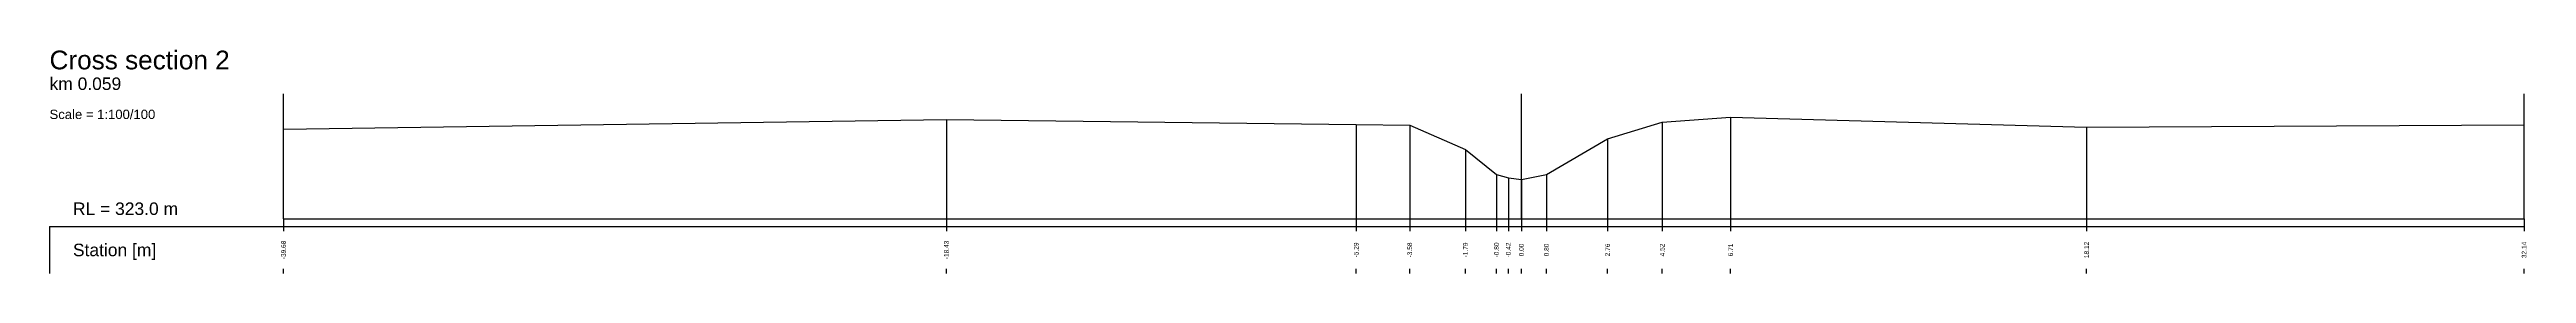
# Model space of a CAD drawing. Header units: millimetres. Extents: x -8 to 79, y -83 to 317.
# Drawn here: x -7.5 to 71.9, y -59.8 to -52.6 of the extents above; entities that cross this region are included whole.
import ezdxf
from ezdxf.enums import TextEntityAlignment as Align

# ---------------------------------------------------------------- set-up
doc = ezdxf.new("R2010")
doc.units = ezdxf.units.MM
doc.styles.get("Standard").update_dxf_attribs({"font": 'arial.ttf'})

msp = doc.modelspace()

# ---------------------------------------------------------------- linework, layer by layer
at = {"layer": 'axis', "color": 1}
msp.add_line((39.68, -58), (39.68, -54), dxfattribs=at)
at = {"layer": 'band'}
for p, q in [((0, -58.25), (0, -58.4)), ((21.249, -58.25), (21.249, -58.4)), ((34.387, -58.25), (34.387, -58.4)), ((36.102, -58.25), (36.102, -58.4)), ((37.887, -58.25), (37.887, -58.4)), ((38.881, -58.25), (38.881, -58.4)), ((39.263, -58.25), (39.263, -58.4)), ((39.68, -58.25), (39.68, -58.4)), ((40.482, -58.25), (40.482, -58.4)), ((42.444, -58.25), (42.444, -58.4)), ((44.196, -58.25), (44.196, -58.4)), ((46.388, -58.25), (46.388, -58.4)), ((57.797, -58.25), (57.797, -58.4)), ((71.823, -58.25), (71.823, -58.4)), ((0, -59.75), (0, -59.6)), ((21.249, -59.75), (21.249, -59.6)), ((34.387, -59.75), (34.387, -59.6)), ((36.102, -59.75), (36.102, -59.6)), ((37.887, -59.75), (37.887, -59.6)), ((38.881, -59.75), (38.881, -59.6)), ((39.263, -59.75), (39.263, -59.6)), ((39.68, -59.75), (39.68, -59.6)), ((40.482, -59.75), (40.482, -59.6)), ((42.444, -59.75), (42.444, -59.6)), ((44.196, -59.75), (44.196, -59.6)), ((46.388, -59.75), (46.388, -59.6)), ((57.797, -59.75), (57.797, -59.6)), ((71.823, -59.75), (71.823, -59.6))]:
    msp.add_line(p, q, dxfattribs=at)
at = {"layer": 'frame'}
for p, q in [((0, -58), (0, -54)), ((71.823, -58), (71.823, -54)), ((-7.5, -58.25), (71.823, -58.25)), ((-7.5, -58.25), (-7.5, -59.75)), ((0, -58), (71.823, -58))]:
    msp.add_line(p, q, dxfattribs=at)
at = {"layer": 'marker', "color": 253}
for p, q in [((46.388, -54.75), (46.388, -58)), ((21.249, -54.83), (21.249, -58)), ((34.387, -54.99), (34.387, -58)), ((36.102, -55.01), (36.102, -58)), ((42.444, -55.44), (42.444, -58)), ((44.196, -54.91), (44.196, -58)), ((57.797, -55.07), (57.797, -58)), ((37.887, -55.79), (37.887, -58)), ((38.881, -56.58), (38.881, -58)), ((39.263, -56.69), (39.263, -58)), ((39.68, -56.75), (39.68, -58)), ((40.482, -56.58), (40.482, -58)), ((0, -58), (0, -58.25)), ((21.249, -58), (21.249, -58.25)), ((34.387, -58), (34.387, -58.25)), ((36.102, -58), (36.102, -58.25)), ((37.887, -58), (37.887, -58.25)), ((38.881, -58), (38.881, -58.25)), ((39.263, -58), (39.263, -58.25)), ((39.68, -58), (39.68, -58.25)), ((40.482, -58), (40.482, -58.25)), ((42.444, -58), (42.444, -58.25)), ((44.196, -58), (44.196, -58.25)), ((46.388, -58), (46.388, -58.25)), ((57.797, -58), (57.797, -58.25)), ((71.823, -58), (71.823, -58.25))]:
    msp.add_line(p, q, dxfattribs=at)
at = {"layer": 'profile'}
msp.add_lwpolyline([(0, -55.13), (21.249, -54.83), (34.387, -54.99), (36.102, -55.01), (37.887, -55.79), (38.881, -56.58), (39.263, -56.69), (39.68, -56.75), (40.482, -56.58), (42.444, -55.44), (44.196, -54.91), (46.388, -54.75), (57.797, -55.07), (71.823, -55)], dxfattribs=at)

# ---------------------------------------------------------------- texts
for s, height, p in [('Cross section 2', 0.6, (-7.5, -53.4)), ('km 0.059', 0.4, (-7.5, -54)), ('Scale = 1:100/100', 0.3, (-7.5, -54.9)), ('RL = 323.0 m', 0.4, (-6.75, -58))]:
    msp.add_text(s, height=height).set_placement(p, align=Align.BOTTOM_LEFT)
for s, p in [('-39.68', (0, -59)), ('-18.43', (21.249, -59)), ('18.12', (57.797, -59)), ('32.14', (71.823, -59)), ('-5.29', (34.387, -59)), ('-3.58', (36.102, -59)), ('-1.79', (37.887, -59)), ('-0.80', (38.881, -59)), ('-0.42', (39.263, -59)), ('0.00', (39.68, -59)), ('0.80', (40.482, -59)), ('2.76', (42.444, -59)), ('4.52', (44.196, -59)), ('6.71', (46.388, -59))]:
    msp.add_text(s, height=0.15, rotation=90).set_placement(p, align=Align.MIDDLE)
msp.add_text('Station [m]', height=0.4).set_placement((-6.75, -59), align=Align.MIDDLE_LEFT)

doc.saveas('drawing.dxf')
